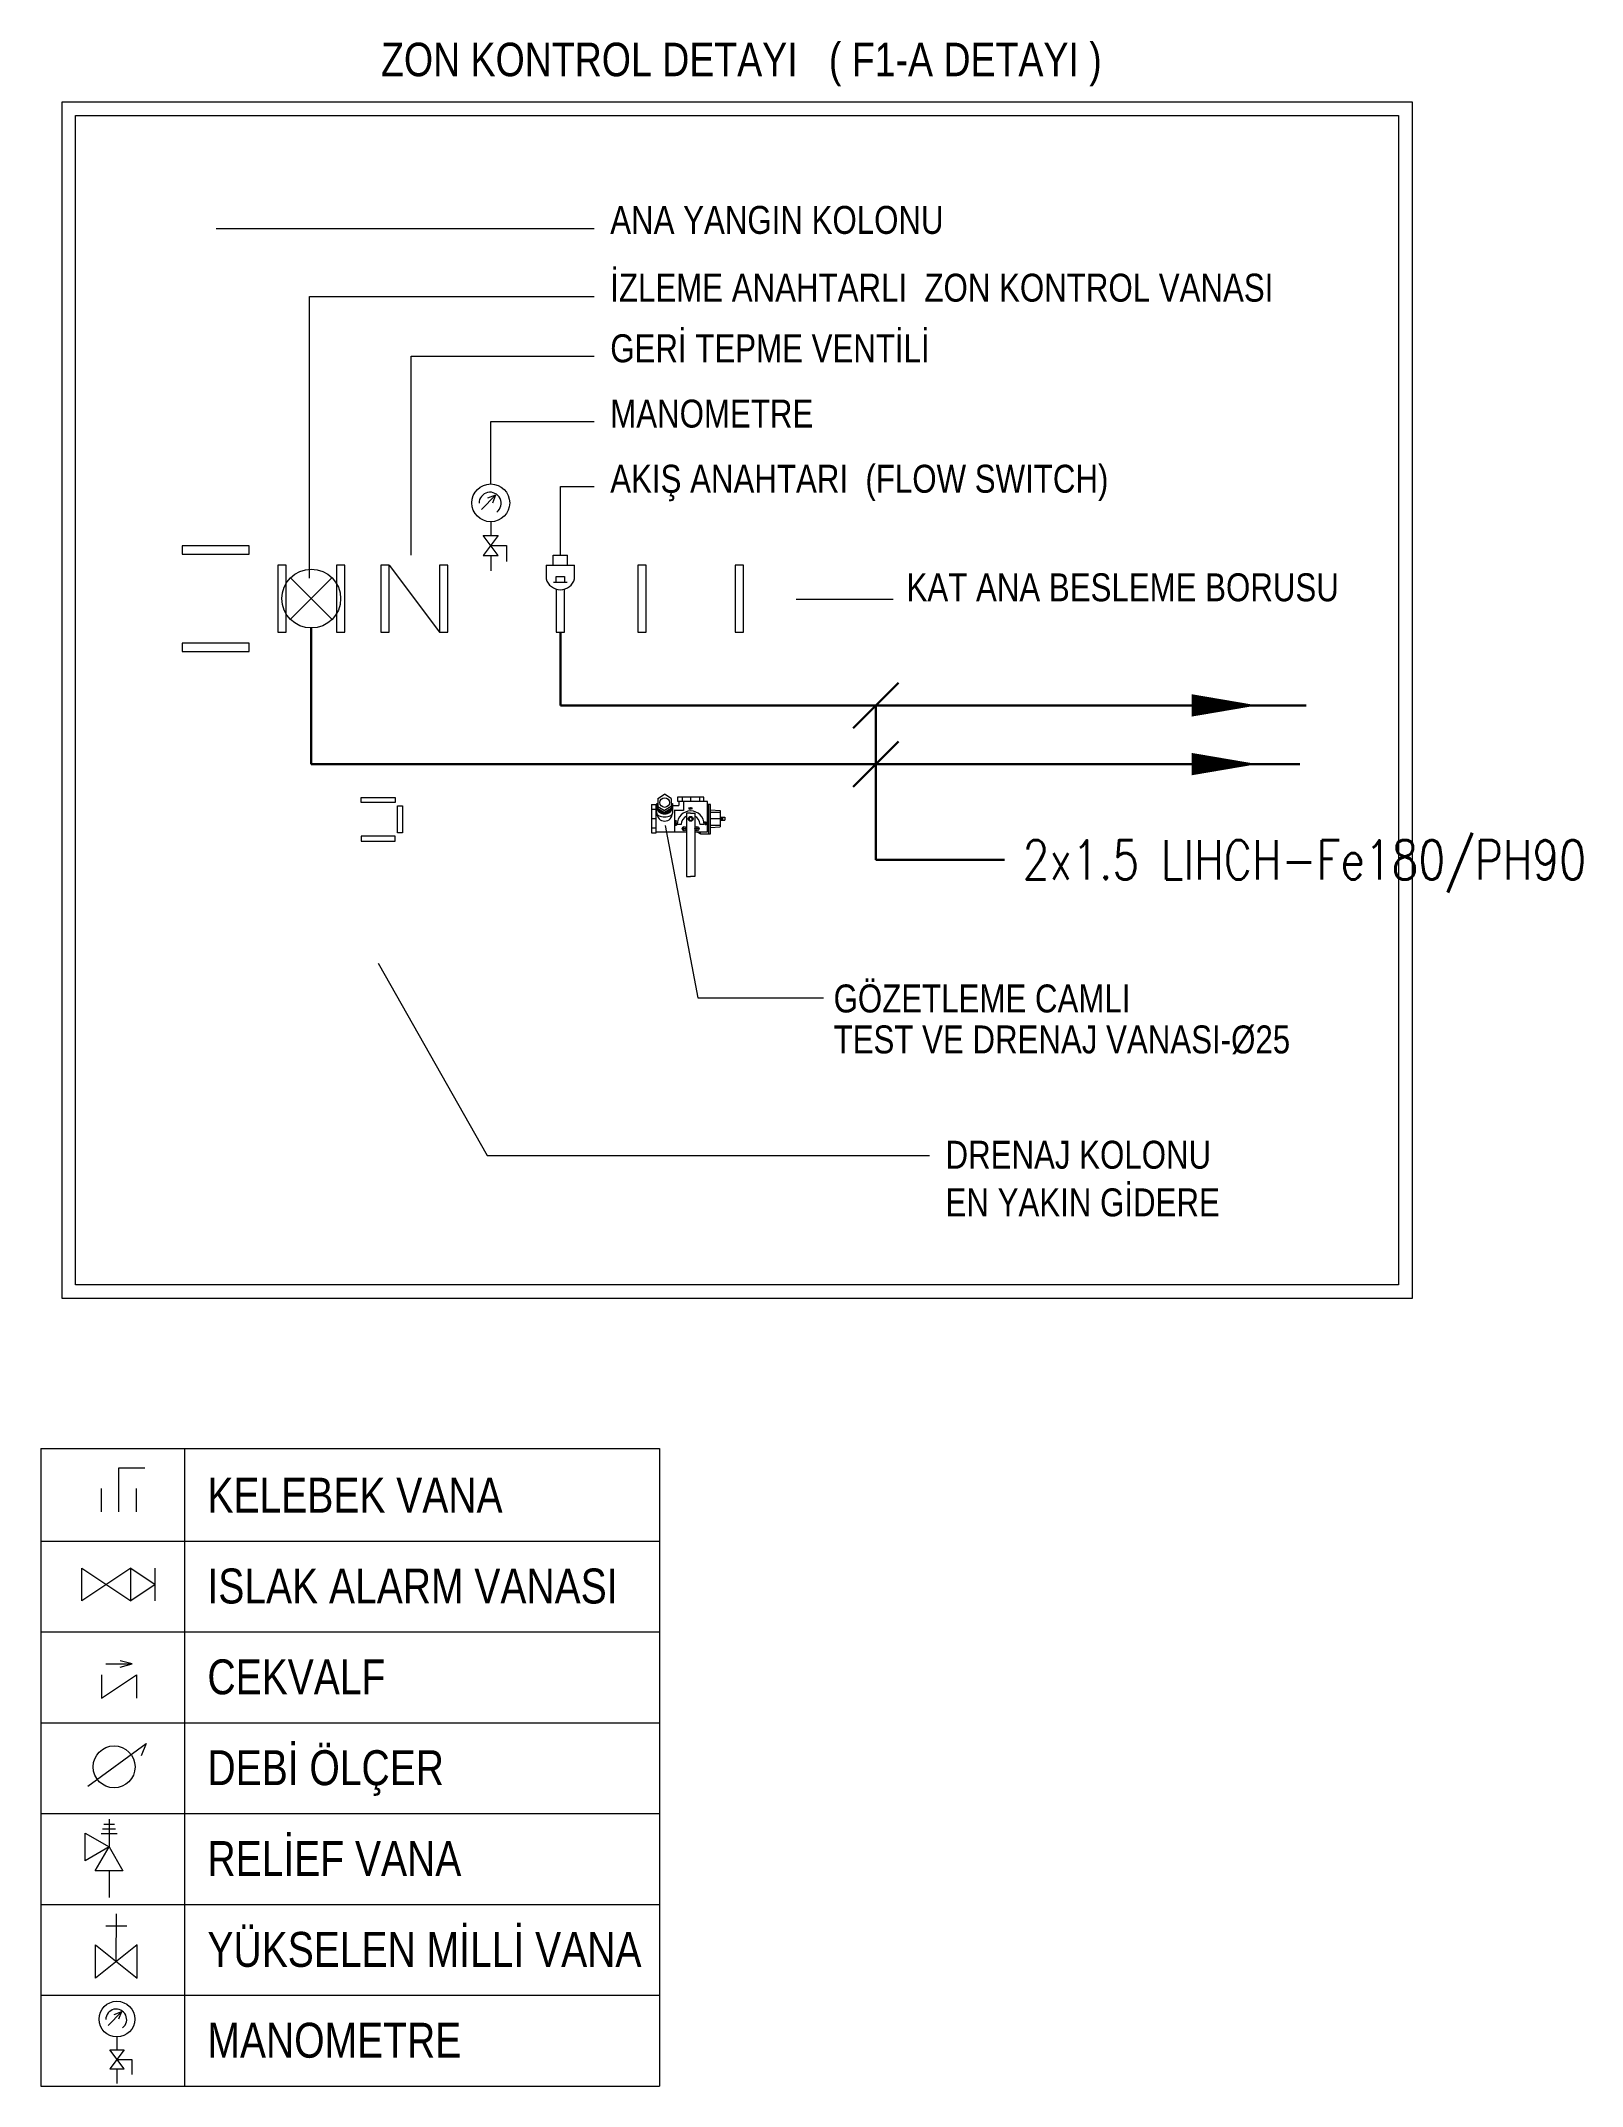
# Model space of a CAD drawing. Extents: x -2749 to 23780, y -1311 to 8245.
# Drawn here: x -2749 to -1646, y 964 to 2428 of the extents above; entities that cross this region are included whole.
import ezdxf

# ---------------------------------------------------------------- set-up
doc = ezdxf.new("R2010")
doc.units = 0
doc.header["$MEASUREMENT"] = 0
doc.layers.get('0').update_dxf_attribs({"color": 9, "lineweight": 9})
for name, color, linetype, lineweight in [('E-MODÜL HATTI', 6, 'Continuous', 30), ('E-YAZI', 7, 'Continuous', 30), ('Y-LEGEND', 61, 'Continuous', 13), ('Y-VANA', 3, 'Continuous', 13)]:
    doc.layers.add(name, color=color, linetype=linetype, lineweight=lineweight)
doc.styles.add('Arial', font='arial.ttf', dxfattribs={"height": 2.5})
doc.styles.add('E-YAZI', font='txttw.shx')
doc.styles.add('ROMANS', font='romans__.ttf', dxfattribs={"width": 0.7})

msp = doc.modelspace()

# ---------------------------------------------------------------- texts
at = {"layer": 'E-YAZI', "color": 3, "style": 'E-YAZI', "width": 0.8}
msp.add_text('2x1.5 LIHCH-Fe180/PH90', height=28, dxfattribs=at).set_placement((-2046.5, 1827.7))
at = {"layer": 'Y-LEGEND', "style": 'Arial', "width": 0.8}
for s, height, p in [('ZON KONTROL DETAYI   ( F1-A DETAYI )', 24.004, (-2505.5, 2402.4, 22.9)), ('ANA YANGIN KOLONU', 20.003, (-2341.5, 2289.6)), ('İZLEME ANAHTARLI  ZON KONTROL VANASI', 20.003, (-2341.5, 2241.1)), ('GERİ TEPME VENTİLİ', 20.003, (-2341.5, 2197.7)), ('MANOMETRE', 20, (-2341.5, 2151)), ('AKIŞ ANAHTARI  (FLOW SWITCH)', 20.003, (-2341.5, 2104.4)), ('KAT ANA BESLEME BORUSU', 20.003, (-2129.5, 2026.7)), ('GÖZETLEME CAMLI', 20.003, (-2181.7, 1732.5)), ('TEST VE DRENAJ VANASI-%%C25', 20.003, (-2181.7, 1703.2)), ('DRENAJ KOLONU', 20.003, (-2101.6, 1620.7)), ('EN YAKIN GİDERE', 20.003, (-2101.6, 1586.6)), ('KELEBEK VANA', 25, (-2629.7, 1374.6)), ('ISLAK ALARM VANASI', 25, (-2629.7, 1309.6)), ('CEKVALF', 25, (-2629.7, 1244.6)), ('DEBİ ÖLÇER', 25, (-2629.7, 1179.6)), ('RELİEF VANA', 25, (-2629.7, 1114.6)), ('YÜKSELEN MİLLİ VANA', 25, (-2629.7, 1049.6)), ('MANOMETRE', 25, (-2629.7, 984.6))]:
    msp.add_text(s, height=height, dxfattribs=at).set_placement(p)

# ---------------------------------------------------------------- blocks, each defined once
blk = doc.blocks.new('K')
blk.add_lwpolyline([(0, 12.5), (-19.7, 12.5), (-19.7, -7.5)])
blk.add_lwpolyline([(9.4, 25), (-9.4, 25), (9.4, 0), (-9.4, 0)], close=True)
blk = doc.blocks.new('A$C75B759AB')
for p, q in [((3.6, 50.7), (-7, 40.1)), ((3.6, 50.7), (-2.3, 48.4)), ((3.6, 50.7), (1.2, 44.9)), ((0, 30.9), (0, 20.7)), ((0, 5.7), (0, -5.7))]:
    blk.add_line(p, q)
blk.add_circle((0, 45), 14.1)
blk.add_arc((-0.5, 44.7), 8.25, 307.8507, 180)
at = {"xscale": -0.6000000000058208, "yscale": 0.5999999999985448, "zscale": 0.6}
blk.add_blockref('K', (0, 5.7), dxfattribs=at)
blk = doc.blocks.new('Test&Drenaj Vanası')
at = {"layer": 'Y-VANA', "lineweight": 18}
for p, q in [((-34, 15.4), (-25.5, 15.4)), ((-34, 15.4), (-34, -34.8)), ((-34, 6.8), (-25.5, 6.8)), ((-25.5, -34.8), (-25.5, 15.4)), ((-25.5, 13.6), (-24.5, 13.6)), ((-24.5, 17.2), (-22.4, 17.2)), ((-24.5, 13.4), (-24.5, 17.2)), ((-24.5, 0), (-24.5, 13.4)), ((-22.4, 26.1), (-10.6, 33.3)), ((-22.4, 26.1), (-22.4, 11.6)), ((-22.4, 11.6), (-22.4, 8)), ((-22.4, 11.6), (-10.6, 4.9)), ((-22.4, 8), (-10.6, 1.3)), ((-20.5, 6.9), (-20.5, 2.5)), ((1.2, 26.1), (-10.6, 33.3)), ((1.2, 11.6), (-10.6, 4.9)), ((1.2, 8), (-10.6, 1.3)), ((-0.8, 6.9), (-0.8, 2.5)), ((1.2, 26.1), (1.2, 11.6)), ((1.2, 17.2), (3.3, 17.2)), ((1.2, 11.6), (1.2, 8)), ((3.3, 17.2), (3.3, 0)), ((3.3, 13.6), (14.5, 13.6)), ((7, 5.8), (7, -33.1)), ((23, 4.9), (7, 4.9)), ((12.4, 28), (12.4, 20.9)), ((58.5, 28), (12.4, 28)), ((12.4, 20.9), (58.5, 20.9)), ((14.5, 20.8), (14.5, 13.6)), ((20.1, 28), (20.1, 20.9)), ((23, 20.5), (23, 4.9)), ((27.4, 20.5), (23, 20.5)), ((65.4, 20.5), (27.4, 20.5)), ((33.4, 0.2), (28.1, 0.2)), ((28.1, 0.2), (28.1, -111.8)), ((35.4, 0.2), (31.1, 0.2)), ((35.4, 28), (35.4, 20.9)), ((35.4, 0.2), (39.8, 0.2)), ((37.5, 0.2), (42.8, 0.2)), ((42.8, 0.2), (42.8, -111.8)), ((50.8, 28), (50.8, 20.9)), ((58.5, 20.9), (58.5, 28)), ((65.4, -33.1), (65.4, 20.5)), ((66.8, 15.3), (65.4, 15.3)), ((66.8, 15.3), (66.8, -36.8)), ((70.6, 15.3), (66.8, 15.3)), ((70.4, 6.1), (87.4, 4.7)), ((70.6, -36.8), (70.6, 15.3)), ((70.6, 1.6), (87.4, 1.6)), ((87.4, 4.7), (87.4, -24.2)), ((-34, -9.7), (-25.5, -9.7)), ((-34, -26.2), (-25.5, -26.2)), ((-34, -34.8), (-25.5, -34.8)), ((-25.5, -33.1), (28.1, -33.1)), ((18.9, -19.9), (11.7, -19.9)), ((35.4, -7.1), (33, -8.7)), ((33, -8.7), (33, -11.8)), ((33, -11.8), (35.3, -12.8)), ((35.4, -7.1), (37.9, -8.7)), ((37.9, -11.8), (35.6, -12.8)), ((37.9, -8.7), (37.9, -11.8)), ((42.8, -33.1), (46.2, -33.1)), ((46.2, -33.1), (65.4, -33.1)), ((46.2, -33.1), (52.6, -36.8)), ((59.2, -19.9), (52, -19.9)), ((52.6, -36.8), (52.6, -33.1)), ((70.4, -25.5), (87.4, -24.2)), ((70.6, -9.7), (87.4, -9.7)), ((70.6, -21), (87.4, -21)), ((87.4, -7.2), (95.6, -7.2)), ((87.4, -12.3), (95.6, -12.3)), ((87.7, -7.2), (87.7, -12.3)), ((87.7, -7.6), (87.7, -12.7)), ((88.4, -7.2), (88.4, -12.3)), ((88.8, -7.2), (88.8, -12.3)), ((89.5, -7.2), (89.5, -12.3)), ((89.7, -7.2), (89.7, -12.3)), ((90.2, -7.2), (90.2, -12.3)), ((90.9, -7.2), (90.9, -12.3)), ((91.2, -7.2), (91.2, -12.3)), ((91.8, -7.2), (91.8, -12.3)), ((95.6, -7.2), (95.6, -12.3)), ((52.6, -36.8), (70.6, -36.8)), ((28.1, -111.8), (33.4, -111.8)), ((31.1, -111.8), (35.4, -111.8)), ((39.8, -111.8), (35.4, -111.8)), ((42.8, -111.8), (37.5, -111.8))]:
    blk.add_line(p, q, dxfattribs=at)
for points in [[(-24.5, 0, 0.1835), (-23.7, -2.2, 0.102418), (-20.4, -4.6, 0.061498), (-16.2, -5.9, 0.047772), (-10.6, -6.5, 0.047772), (-5, -5.9, 0.061498), (-0.8, -4.6, 0.102418), (2.4, -2.2, 0.1835), (3.3, 0, 0.1835)], [(-22.8, 11.8, 0.113266), (-23.6, 8.6, 0.126663)], [(-23.6, 8.6, 0.126663), (-22.6, 5, 0.106049), (-19.8, 1.6, 0.085856), (-15.7, -0.4, 0.07555), (-10.6, -1.2, 0.07555), (-5.4, -0.4, 0.085856), (-1.4, 1.6, 0.106049), (1.5, 5, 0.126663), (2.4, 8.6, 0.113266), (1.7, 11.8, 0.106049)], [(-20.5, 5.8, 0.032831), (-19.4, 4.9, 0.085856), (-15.3, 2.8, 0.047675), (-12.1, 2.1, 0.07555)], [(-20.5, 4.6, 0.021497), (-19.8, 4.1, 0.085856), (-15.7, 2, 0.07555), (-10.6, 1.2, 0.07555), (-5.4, 2, 0.085856), (-1.4, 4.1, 0.017822), (-0.8, 4.5, 0.126663)], [(-20.5, 4.2, 0.021497), (-19.8, 3.6, 0.085856), (-15.7, 1.5, 0.07555), (-10.6, 0.8, 0.07555), (-5.4, 1.5, 0.085856), (-1.4, 3.6, 0.017822), (-0.8, 4.1, 0.126663)], [(-20.5, 3.5, 0.021497), (-19.8, 2.9, 0.085856), (-15.7, 0.8, 0.07555), (-10.6, 0.1, 0.07555), (-5.4, 0.8, 0.085856), (-1.4, 2.9, 0.017822), (-0.8, 3.4, 0.126663)], [(-20.5, 2.9, 0.021497), (-19.8, 2.3, 0.085856), (-15.7, 0.3, 0.07555), (-10.6, -0.5, 0.07555), (-5.4, 0.3, 0.085856), (-1.4, 2.3, 0.017822), (-0.8, 2.8, 0.126663)], [(-9.2, 2, 0.061511), (-5.1, 2.8, 0.085856), (-1, 4.9, 0.007068), (-0.8, 5.1, 0.126663)], [(-7.5, 3, 0.035873), (-5.1, 3.6, 0.085856), (-1, 5.7, 0.007068), (-0.8, 5.9, 0.126663)]]:
    blk.add_lwpolyline(points, format="xyb", dxfattribs=at)
for centre, radius in [((-10.6, 18.7), 8.44), ((24.1, -27.3), 3.7), ((24.1, -27.3), 1.5), ((35.4, -10.1), 4.33), ((46.6, -27.3), 3.7), ((46.6, -27.3), 1.5)]:
    blk.add_circle(centre, radius, dxfattribs=at)
for centre, radius, start, end in [((-10.6, 0), 13.9, 180, 0), ((-19.9, 9.6), 3.84, 131.4389, 195.7085), ((35.4, -19.9), 23.8, 0, 180), ((35.4, -20.1), 16.6, 116.2641, 179.2014), ((35.4, -20.1), 16.6, 0.7986, 63.7359)]:
    blk.add_arc(centre, radius, start, end, dxfattribs=at)
at = {"layer": 'Y-VANA', "lineweight": 18, "style": 'ROMANS'}
blk.add_text('TEST', height=2.3, dxfattribs=at).set_placement((31.2, 7.3))
for s, p in [('DRAIN', (10.6, -21.7)), ('OFF', (63.1, -20.4))]:
    blk.add_text(s, height=2.3, rotation=90, dxfattribs=at).set_placement(p)
blk = doc.blocks.new('A$C66241EC0')
at = {"linetype": 'Continuous'}
for p, q in [((200, -66), (0, 67)), ((0, 67), (0, -66)), ((200, 67), (200, -66))]:
    blk.add_line(p, q, dxfattribs=at)
blk = doc.blocks.new('A$C0B325108')
for p, q in [((-17.5, 23.3), (-17.5, 0)), ((17.5, 23.3), (17.5, 0))]:
    blk.add_line(p, q)
blk.add_lwpolyline([(0, 0), (0, 44.2), (26.3, 44.2)])
blk = doc.blocks.new('A$C534F1FFE')
at = {"linetype": 'Continuous'}
for p, q in [((11.7, 35), (-11.7, 35)), ((-11.7, 17.5), (0, 35)), ((0, 35), (11.7, 17.5)), ((11.7, 17.5), (-11.7, 17.5))]:
    blk.add_line(p, q, dxfattribs=at)
blk.add_lwpolyline([(-11.7, 17.5), (11.7, -17.5), (-11.7, -17.5), (11.7, 17.5)], close=True, dxfattribs=at)
blk = doc.blocks.new('A$C6A667673')
for p, q in [((0, 0), (0, 28.4)), ((6.3, 21.1), (-6.3, 21.1))]:
    blk.add_line(p, q)
blk.add_lwpolyline([(12.5, 10), (-12.5, -10), (-12.5, 10), (12.5, -10)], close=True)
blk = doc.blocks.new('A$C26A76201')
at = {"layer": 'Y-VANA'}
blk.add_blockref('A$C6A667673', (0, -14.2), dxfattribs=at)
blk = doc.blocks.new('A$C09612243')
at = {"xscale": 0.8000000000001818, "yscale": 0.8000000000001818, "zscale": 0.8000000000001818}
blk.add_blockref('A$C26A76201', (9.99, 11.36), dxfattribs=at)
blk = doc.blocks.new('A$C3DDA2012')
at = {"xscale": 2.400000000001455, "yscale": 2.400000000001455, "zscale": 2.400000000001455}
blk.add_blockref('A$C09612243', (0, 19.3), dxfattribs=at)
blk = doc.blocks.new('reılfvana')
at = {"linetype": 'Continuous'}
for p, q in [((6.4, 51), (-6.5, 51)), ((5.1, 54.5), (-5.2, 54.5)), ((4.1, 58.2), (-4.2, 58.2)), ((0, 62.2), (0, 40.2)), ((19, 51.2), (0, 40.2)), ((19, 29.2), (19, 51.2)), ((0, 40.2), (-11, 21.2)), ((0, 40.2), (19, 29.2)), ((11, 21.2), (0, 40.2)), ((-11, 21.2), (11, 21.2)), ((0, 21.2), (0, 0))]:
    blk.add_line(p, q, dxfattribs=at)

# ---------------------------------------------------------------- linework, layer by layer
at = {"layer": 'E-MODÜL HATTI', "ltscale": 50}
for p, q in [((-2555.4, 2007.6), (-2555.4, 1910.2)), ((-2377.2, 2004.6), (-2377.2, 1952.2)), ((-2377.2, 1952.2), (-1843.5, 1952.2)), ((-2555.4, 1910.2), (-1848, 1910.2))]:
    msp.add_line(p, q, dxfattribs=at)
for points in [[(-1878.5, 1952.2, 0, 16, 0), (-1925.5, 1952.2, 0, 0, 0)], [(-1878.5, 1910.2, 0, 16, 0), (-1925.5, 1910.2, 0, 0, 0)]]:
    msp.add_lwpolyline(points, format="xyseb", dxfattribs=at)
at = {"layer": 'E-YAZI', "color": 3}
for p, q in [((-2135.3, 1968.3), (-2167.6, 1936)), ((-2151.5, 1841.7), (-2151.5, 1952.2)), ((-2135.3, 1926.3), (-2167.6, 1894)), ((-2059.5, 1841.7), (-2151.5, 1841.7))]:
    msp.add_line(p, q, dxfattribs=at)
at = {"layer": 'Y-LEGEND'}
for p, q in [((-2623.5, 2293.4), (-2353.1, 2293.4)), ((-2556.7, 2043.2), (-2556.7, 2244.9)), ((-2556.7, 2244.9), (-2353.1, 2244.9)), ((-2483.9, 2202.1), (-2353.1, 2202.1)), ((-2483.9, 2059.8), (-2483.9, 2202.1)), ((-2427, 2155.4), (-2353.1, 2155.4)), ((-2427, 2110.7), (-2427, 2155.4)), ((-2377.2, 2059.8), (-2377.2, 2108.8)), ((-2377.2, 2108.8), (-2353.1, 2108.8)), ((-2208.5, 2028.2), (-2139, 2028.2)), ((-2302.3, 1866.3), (-2278.9, 1742.9)), ((-2507.5, 1767.7), (-2429.5, 1630.1)), ((-2278.9, 1742.9), (-2189, 1742.9)), ((-2429.5, 1630.1), (-2113, 1630.1)), ((-2748.9, 1420.6), (-2306.3, 1420.6)), ((-2748.9, 1420.6), (-2306.3, 1420.6)), ((-2748.9, 1420.6), (-2306.3, 1420.6)), ((-2748.9, 1420.6), (-2306.3, 1420.6)), ((-2748.9, 1420.6), (-2306.3, 1420.6)), ((-2748.9, 1420.6), (-2306.3, 1420.6)), ((-2748.9, 1420.6), (-2306.3, 1420.6)), ((-2748.9, 1420.6), (-2748.9, 964.3)), ((-2646.1, 1420.6), (-2646.1, 964.3)), ((-2306.3, 1420.6), (-2306.3, 964.3)), ((-2748.9, 1354.3), (-2306.3, 1354.3)), ((-2748.9, 1289.3), (-2306.3, 1289.3)), ((-2748.9, 1224.3), (-2306.3, 1224.3)), ((-2748.9, 1159.3), (-2306.3, 1159.3)), ((-2748.9, 1094.3), (-2306.3, 1094.3)), ((-2748.9, 1029.3), (-2306.3, 1029.3)), ((-2748.9, 964.3), (-2306.3, 964.3))]:
    msp.add_line(p, q, dxfattribs=at)
for points in [[(-1767.8, 1527.9), (-2733.7, 1527.9), (-2733.7, 2384), (-1767.8, 2384)], [(-1777.4, 1537.5), (-2724.1, 1537.5), (-2724.1, 2374.4), (-1777.4, 2374.4)]]:
    msp.add_lwpolyline(points, close=True, dxfattribs=at)
at = {"layer": 'Y-VANA'}
for p, q in [((-2537.4, 2052.6), (-2537.4, 2004.6)), ((-2531.4, 2052.6), (-2537.4, 2052.6)), ((-2531.4, 2004.6), (-2531.4, 2052.6)), ((-2499.7, 2052.6), (-2463.7, 2004.6)), ((-2463.7, 2052.6), (-2463.7, 2004.6)), ((-2457.7, 2052.6), (-2463.7, 2052.6)), ((-2457.7, 2004.6), (-2457.7, 2052.6)), ((-2387.4, 2052.6), (-2367, 2052.6)), ((-2387.4, 2052.6), (-2387.4, 2042.8)), ((-2382.3, 2059.8), (-2372.1, 2059.8)), ((-2382.3, 2052.6), (-2382.3, 2059.8)), ((-2372.1, 2052.6), (-2372.1, 2059.8)), ((-2367, 2042.8), (-2367, 2052.6)), ((-2321.8, 2052.6), (-2321.8, 2004.6)), ((-2315.8, 2052.6), (-2321.8, 2052.6)), ((-2315.8, 2004.6), (-2315.8, 2052.6)), ((-2246.2, 2052.6), (-2252.2, 2052.6)), ((-2252.2, 2052.6), (-2252.2, 2004.6)), ((-2246.2, 2004.6), (-2246.2, 2052.6)), ((-2540.6, 2013.8), (-2570.3, 2043.5)), ((-2570.3, 2013.8), (-2540.6, 2043.5)), ((-2382, 2040.5), (-2372.4, 2040.5)), ((-2380.2, 2044.4), (-2374.2, 2044.4)), ((-2380.2, 2040.5), (-2380.2, 2044.4)), ((-2380.2, 2035.5), (-2380.2, 2004.6)), ((-2374.2, 2044.4), (-2374.2, 2040.5)), ((-2374.2, 2004.6), (-2374.2, 2035.5)), ((-2537.4, 2004.6), (-2531.4, 2004.6)), ((-2463.7, 2004.6), (-2457.7, 2004.6)), ((-2380.2, 2004.6), (-2374.2, 2004.6)), ((-2321.8, 2004.6), (-2315.8, 2004.6)), ((-2252.2, 2004.6), (-2246.2, 2004.6)), ((-2519.6, 1882.7), (-2519.6, 1886.3)), ((-2519.6, 1886.3), (-2495.3, 1886.3)), ((-2495.3, 1882.7), (-2519.6, 1882.7)), ((-2495.3, 1886.3), (-2495.3, 1882.7)), ((-2493.8, 1880.3), (-2490.2, 1880.3)), ((-2493.8, 1861.1), (-2493.8, 1880.3)), ((-2490.2, 1880.3), (-2490.2, 1861.1)), ((-2519.6, 1858.7), (-2519.6, 1855.1)), ((-2495.3, 1858.7), (-2519.6, 1858.7)), ((-2495.3, 1855.1), (-2495.3, 1858.7)), ((-2490.2, 1861.1), (-2493.8, 1861.1)), ((-2519.6, 1855.1), (-2495.3, 1855.1)), ((-2702.3, 1266.3), (-2683.6, 1266.3))]:
    msp.add_line(p, q, dxfattribs=at)
at = {"layer": 'Y-VANA', "linetype": 'Continuous'}
for p, q in [((-2715.4, 1179), (-2673.5, 1209.3)), ((-2673.5, 1209.3), (-2677.1, 1200.6))]:
    msp.add_line(p, q, dxfattribs=at)
at = {"layer": 'Y-VANA'}
for points in [[(-2647.9, 2060.4), (-2599.9, 2060.4), (-2599.9, 2066.4), (-2647.9, 2066.4)], [(-2573.4, 2004.6), (-2573.4, 2052.6), (-2579.4, 2052.6), (-2579.4, 2004.6)], [(-2499.7, 2004.6), (-2499.7, 2052.6), (-2505.7, 2052.6), (-2505.7, 2004.6)], [(-2647.9, 1990.8), (-2599.9, 1990.8), (-2599.9, 1996.8), (-2647.9, 1996.8)]]:
    msp.add_lwpolyline(points, close=True, dxfattribs=at)
msp.add_lwpolyline([(-2692.2, 1264), (-2683.6, 1266.3), (-2692.2, 1268.6)], dxfattribs=at)
msp.add_circle((-2555.4, 2028.6), 21, dxfattribs=at)
at = {"layer": 'Y-VANA', "linetype": 'Continuous'}
msp.add_circle((-2696.5, 1192.7), 15, dxfattribs=at)
at = {"layer": 'Y-VANA'}
msp.add_arc((-2377.2, 2045.6), 10.6, 195.3193, 344.6807, dxfattribs=at)

# ---------------------------------------------------------------- block references
for name, p, xscale, yscale, zscale in [('A$C75B759AB', (-2427, 2053.9), 0.960156120975181, 0.960156120975181, 0.9601551608281903), ('Test&Drenaj Vanası', (-2298.3, 1875.1), 0.4050006480010095, 0.4050006480010095, 0.4050006480010095), ('A$C0B325108', (-2693.2, 1375.2), 0.7131458238467541, 0.7131458238467541, 0.7131458238467541), ('A$C66241EC0', (-2680.5, 1250.1), -0.1248006440288144, 0.1248006439706066, 0.1248006439700126), ('reılfvana', (-2700.1, 1099.2), -0.900001440002304, 0.900001440002304, 0.900001440002304), ('A$C75B759AB', (-2694.5, 971.4), 0.9062951563794378, 0.9062951563794378, 0.9062951563794378)]:
    msp.add_blockref(name, p, dxfattribs=dict(at, xscale=xscale, yscale=yscale, zscale=zscale))
at = {"layer": 'Y-VANA', "xscale": 1.00000160000256, "yscale": 1.00000160000256, "zscale": 1.00000160000256, "rotation": 270}
msp.add_blockref('A$C534F1FFE', (-2702, 1323.2), dxfattribs=at)
at = {"layer": 'Y-VANA', "ltscale": 0.1, "xscale": 0.6250731303469701, "yscale": 0.6250731303469701, "zscale": 0.6250731303469701, "rotation": 359.9320860085631}
msp.add_blockref('A$C3DDA2012', (-2709.9, 1041.4), dxfattribs=at)

msp.set_redraw_order([(e.dxf.handle, doc.entitydb.next_handle()) for e in msp.query("TEXT MTEXT ATTDEF DIMENSION ARC_DIMENSION")])  # texts and dimensions are drawn at this point

doc.saveas('drawing.dxf')
